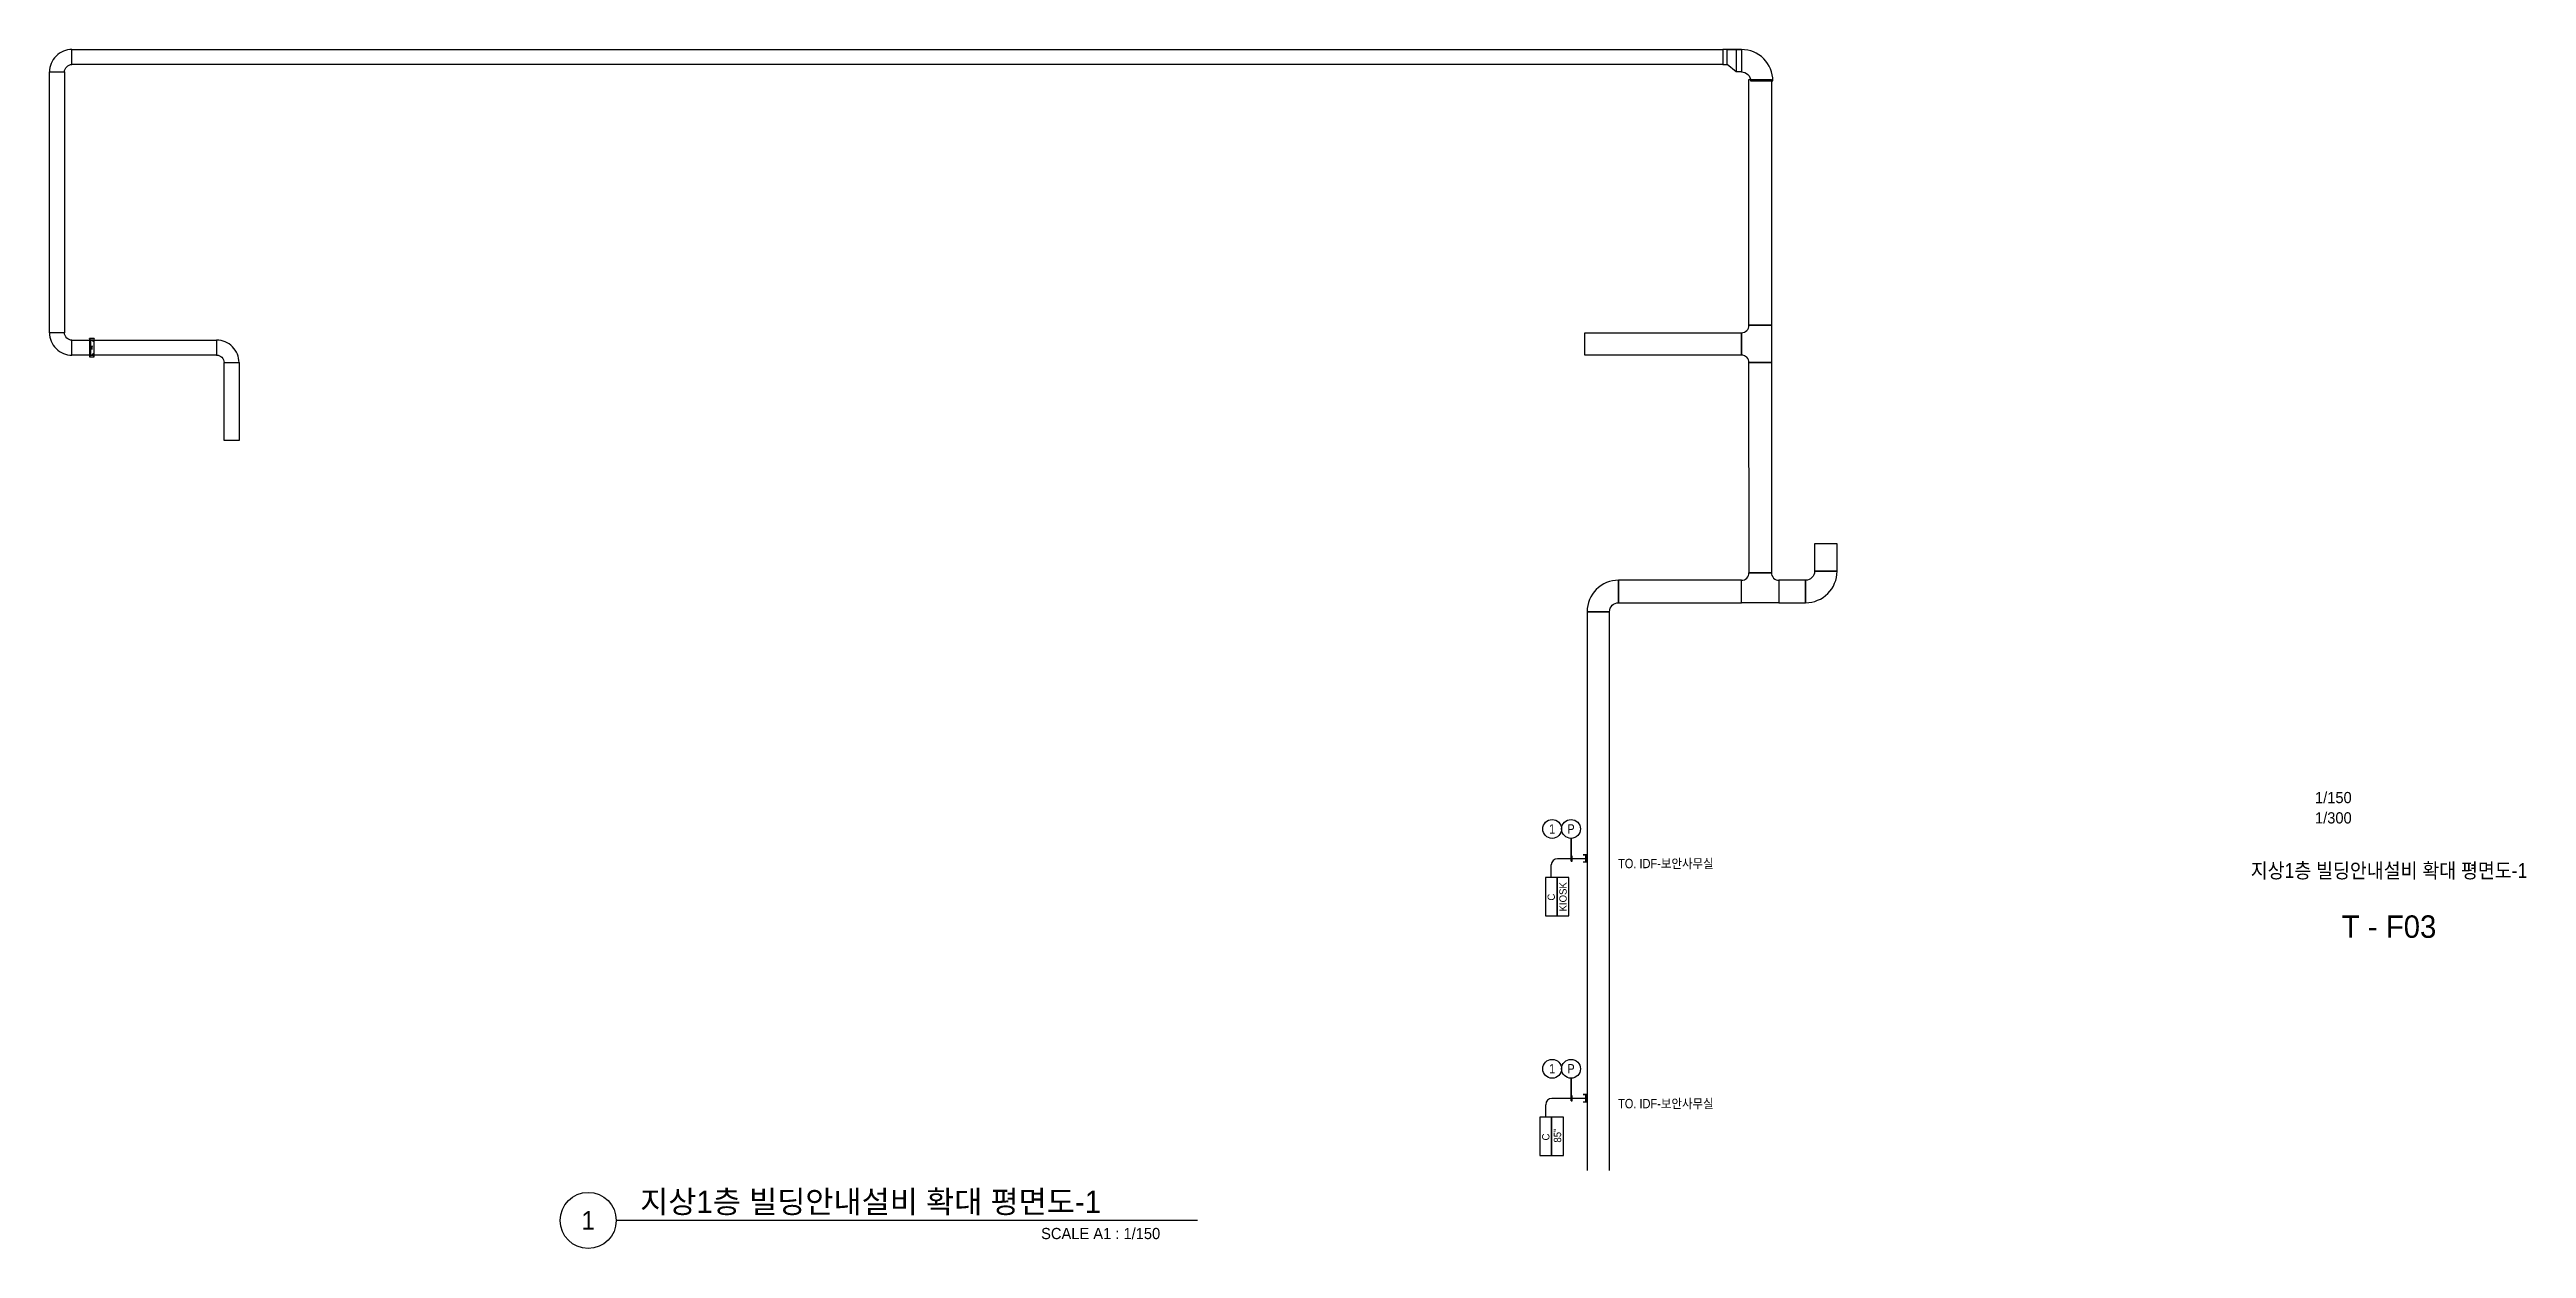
# Model space of a CAD drawing. Header units: millimetres. Extents: x 90978 to 500588, y -351975 to -9702.
# Drawn here: x 275046 to 374439, y -351975 to -303848 of the extents above; entities that cross this region are included whole.
import ezdxf
from ezdxf.enums import TextEntityAlignment as Align

# ---------------------------------------------------------------- set-up
doc = ezdxf.new("R2010")
doc.units = ezdxf.units.MM
doc.header["$LTSCALE"] = 150
doc.linetypes.add('D1', pattern=[3, 1, -1, 1])
for name, color, linetype in [('-----21 Embeded Wire in Ceiling or Wall', 4, 'Continuous'), ('-----27 Communication Cable Tray', 2, 'Continuous'), ('-----29 Indicator', 1, 'Continuous'), ('-----30 Text', 2, 'Continuous'), ('-----41 Drawing Title', 2, 'Continuous'), ('-----42 Drawing Number', 2, 'Continuous'), ('-----43 Drawing Scale', 3, 'Continuous'), ('NOTE', 1, 'Continuous')]:
    doc.layers.add(name, color=color, linetype=linetype)
doc.styles.add('ELEC', font='')
doc.styles.get('ELEC').set_extended_font_data('Dotum')

msp = doc.modelspace()

# ---------------------------------------------------------------- texts
at = {"layer": '-----30 Text', "style": 'ELEC', "width": 0.9}
for s, p in [('1', (335342, -335135, 0)), ('P', (336099, -335135, 0)), ('TO. IDF-보안사무실', (339905, -336518, 0)), ('1', (335342, -344762)), ('P', (336099, -344762)), ('TO. IDF-보안사무실', (339905, -346155, 0))]:
    msp.add_text(s, height=375, dxfattribs=at).set_placement(p, align=Align.MIDDLE)
at = {"layer": '-----41 Drawing Title', "style": 'ELEC', "width": 0.9}
msp.add_text('지상1층 빌딩안내설비 확대 평면도-1', height=600, dxfattribs=at).set_placement((368925, -336805), align=Align.MIDDLE_CENTER)
at = {"layer": '-----41 Drawing Title', "color": 2, "style": 'ELEC'}
msp.add_text('지상1층 빌딩안내설비 확대 평면도-1', height=900, dxfattribs=at).set_placement((298745, -350550))
at = {"layer": '-----41 Drawing Title', "color": 7, "style": 'ELEC'}
msp.add_text('1', height=750, dxfattribs=at).set_placement((296661, -350850), align=Align.MIDDLE)
at = {"layer": '-----41 Drawing Title', "style": 'ELEC'}
msp.add_text('SCALE A1 : 1/150', height=450, dxfattribs=at).set_placement((319614, -351600), align=Align.RIGHT)
at = {"layer": '-----42 Drawing Number', "style": 'ELEC'}
msp.add_text('T - F03', height=900, dxfattribs=at).set_placement((368925, -339055), align=Align.MIDDLE_CENTER)
at = {"layer": '-----43 Drawing Scale', "style": 'ELEC'}
for s, p in [('1/150', (366690, -333875)), ('1/300', (366690, -334690))]:
    msp.add_text(s, height=450, dxfattribs=at).set_placement(p, align=Align.MIDDLE_CENTER)

# ---------------------------------------------------------------- blocks, each defined once
blk = doc.blocks.new('KIOSK')
at = {"layer": 'NOTE', "color": 1}
blk.add_lwpolyline([(220317, -205792), (223670, -205792), (223670, -204766), (220317, -204766)], close=True, dxfattribs=at)
at = {"layer": '-----30 Text', "style": 'ELEC'}
blk.add_text('KIOSK', height=640.3, dxfattribs=at).set_placement((221972, -205279), align=Align.MIDDLE_CENTER)
blk = doc.blocks.new('85SIGNIGE')
at = {"layer": 'NOTE', "color": 1}
blk.add_lwpolyline([(220317, -208267), (223670, -208267), (223670, -207241), (220317, -207241)], close=True, dxfattribs=at)
at = {"layer": '-----30 Text', "style": 'ELEC'}
blk.add_text('85"', height=640.3, dxfattribs=at).set_placement((222066, -207754), align=Align.MIDDLE_CENTER)
blk = doc.blocks.new('O08')
blk.add_hatch(color=256).paths.add_polyline_path([(120, 51), (-120, 51), (-120, 0), (120, 0)])
blk.add_lwpolyline([(120, 127.5), (120, 0), (-120, 0), (-120, 127.5), (-120, 51), (120, 51)])
blk = doc.blocks.new('CONTROLLER')
at = {"layer": 'NOTE', "color": 1}
blk.add_lwpolyline([(64923, 56490), (68276, 56490), (68276, 57516), (64923, 57516)], close=True, dxfattribs=at)
at = {"layer": '-----30 Text', "style": 'ELEC'}
blk.add_text('C', height=640, dxfattribs=at).set_placement((66549, 57003), align=Align.MIDDLE_CENTER)
blk = doc.blocks.new('A$C6DEE19DB')
at = {"layer": '-----29 Indicator', "color": 1}
blk.add_line((-457, 0), (457, 0), dxfattribs=at)
blk.add_lwpolyline([(457, 0), (-457, 0), (-457, 50), (-257, 50), (-257, 0)], dxfattribs=at)

# ---------------------------------------------------------------- linework, layer by layer
at = {"layer": '-----21 Embeded Wire in Ceiling or Wall'}
for p, q in [((335306, -337079), (335306, -336578)), ((336742, -336328, 0), (335556, -336328)), ((335086, -346706), (335086, -346204)), ((336745, -345954), (335336, -345954))]:
    msp.add_line(p, q, dxfattribs=at)
for centre in [(335556, -336578, 0), (335336, -346204, 0)]:
    msp.add_arc(centre, 250, 90, 180, dxfattribs=at)
at = {"layer": '-----27 Communication Cable Tray', "elevation": 0}
for points in [[(275646, -304749), (275646, -304749, -0.414214), (275946, -304449), (275946, -304449), (275946, -303849, 0.414214), (275046, -304749)], [(342942, -304748), (342942, -304748, -0.414214), (343302, -305108), (343302, -305108), (344202, -305108, 0.414214), (342942, -303848)], [(343241, -314916), (344141, -314916), (344141, -314916), (344141, -316416), (343241, -316416, 0.414214), (342941, -316116), (342941, -315216), (342941, -315216, 0.414214)], [(275946, -315516), (275946, -315516, -0.414214), (275646, -315216), (275646, -315216), (275046, -315216, 0.414214), (275946, -316116)], [(281751, -316116), (281751, -316116, -0.414214), (282051, -316416), (282051, -316416), (282651, -316416, 0.414214), (281751, -315516)], [(344441, -325153), (344441, -326053), (344441, -326053), (342941, -326053), (342941, -325153, 0.414214), (343241, -324853), (344141, -324853), (344141, -324853, 0.414214)], [(345874, -324793), (345874, -324793, -0.414214), (345514, -325153), (345514, -325153), (345514, -326053, 0.414214), (346774, -324793)], [(337645, -326413), (337645, -326413, -0.414214), (338005, -326053), (338005, -326053), (338005, -325153, 0.414214), (336745, -326413)]]:
    msp.add_lwpolyline(points, format="xyb", close=True, dxfattribs=at)
for points in [[(342191, -304448), (275946, -304449), (275946, -303849), (342191, -303848)], [(275646, -304749), (275646, -315216), (275046, -315216), (275046, -304749)], [(344140, -305048), (344141, -314916), (343241, -314916), (343240, -305048)], [(281751, -316116), (275946, -316116), (275946, -315516), (281751, -315516)], [(336651, -315217), (342941, -315216), (342941, -316116), (336651, -316117)], [(282051, -319538), (282051, -316416), (282651, -316416), (282651, -319538)], [(344141, -316416), (344142, -324853), (343242, -324853), (343241, -316416)], [(346774, -324793), (346774, -323693), (345874, -323693), (345874, -324793)], [(342941, -325153), (338005, -325153), (338005, -326053), (342941, -326053)], [(345514, -325153), (344441, -325153), (344441, -326053), (345514, -326053)]]:
    msp.add_lwpolyline(points, close=True, dxfattribs=at)
for points in [[(342941, -303848), (342191, -303848), (342191, -304448), (342371, -304448), (342371, -303848), (342720, -303848), (342720, -304748), (342371, -304448), (342371, -303848), (342941, -303848), (342941, -304748), (342720, -304748)], [(337645, -348850), (337645, -326413), (336745, -326413), (336745, -348850)]]:
    msp.add_lwpolyline(points, dxfattribs=at)
at = {"layer": '-----27 Communication Cable Tray', "color": 1}
msp.add_lwpolyline([(276831, -315448), (276651, -315448), (276651, -316183), (276831, -316183), (276831, -315448)], dxfattribs=at)
at = {"layer": '-----27 Communication Cable Tray', "color": 1, "linetype": 'D1'}
for points in [[(276831, -315448), (276651, -316183)], [(276831, -316183), (276651, -315448)]]:
    msp.add_lwpolyline(points, dxfattribs=at)
at = {"layer": '-----27 Communication Cable Tray'}
for points in [[(276696, -315493), (276651, -315493), (276651, -316138), (276696, -316138), (276696, -315493)], [(276786, -315561), (276786, -315516), (276696, -315516), (276696, -316116), (276786, -316116), (276786, -316071)]]:
    msp.add_lwpolyline(points, dxfattribs=at)
at = {"layer": '-----29 Indicator'}
for centre in [(335342, -335135, 0), (336099, -335135, 0), (335342, -344762), (336099, -344762)]:
    msp.add_circle(centre, 378, dxfattribs=at)
at = {"layer": '-----41 Drawing Title', "color": 7}
msp.add_line((321114, -350850), (297786, -350850), dxfattribs=at)
msp.add_circle((296661, -350850), 1125, dxfattribs=at)

# ---------------------------------------------------------------- block references
at = {"layer": '-----21 Embeded Wire in Ceiling or Wall', "xscale": -1.199999999953434, "yscale": 1.199999999953434, "zscale": 1.199999999953434, "rotation": 90}
for p in [(336742, -336316, 0), (336742, -345943, 0)]:
    msp.add_blockref('O08', p, dxfattribs=at)
at = {"layer": '-----29 Indicator', "xscale": -1, "rotation": 270}
for p in [(336099, -335971, 0), (336099, -345597)]:
    msp.add_blockref('A$C6DEE19DB', p, dxfattribs=at)
at = {"rotation": 90}
for name, p, xscale, yscale, zscale in [('CONTROLLER', (361507, -368461), 0.4596385049340647, 0.4596385049340647, 0.4596385049340647), ('KIOSK', (241423, -439887), 0.4596385048924661, 0.4596385048924661, 0.4596385048924661), ('CONTROLLER', (361287, -378088), 0.4596385049340647, 0.4596385049340647, 0.4596385049340647), ('85SIGNIGE', (240065, -449513), 0.4596385049399723, 0.4596385049399723, 0.4596385049399723)]:
    msp.add_blockref(name, p, dxfattribs=dict(at, xscale=xscale, yscale=yscale, zscale=zscale))

msp.set_redraw_order([(e.dxf.handle, doc.entitydb.next_handle()) for e in msp.query("TEXT MTEXT ATTDEF DIMENSION ARC_DIMENSION")])  # texts and dimensions are drawn at this point

doc.saveas('drawing.dxf')
